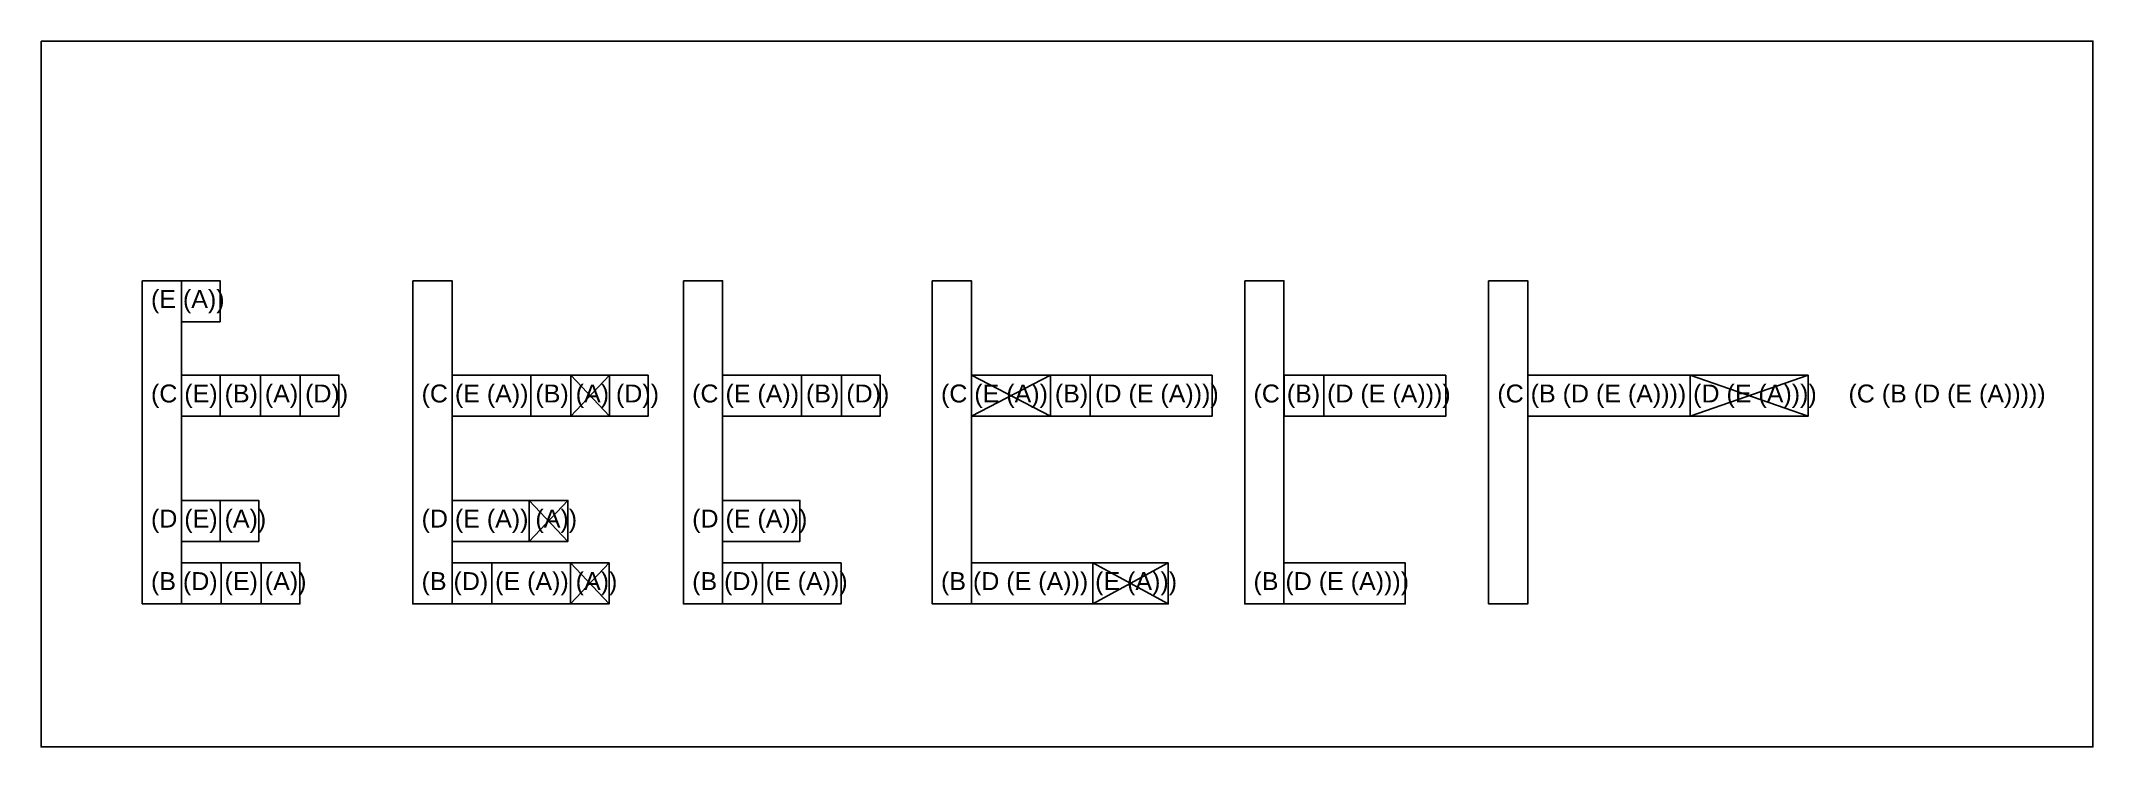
# Model space of a CAD drawing. Header units: millimetres. Extents: x -16874 to 48937, y 0 to 27575.
# Drawn here: x 28465 to 34767, y 16385 to 18551 of the extents above; entities that cross this region are included whole.
import ezdxf

# ---------------------------------------------------------------- set-up
doc = ezdxf.new("R2010")
doc.units = ezdxf.units.MM
doc.styles.get("Standard").update_dxf_attribs({"font": 'arial.ttf'})

msp = doc.modelspace()

# ---------------------------------------------------------------- texts
for s, height, p in [('(E (A))', 54.97, (28802.6, 17731.6)), ('(C (E) (B) (A) (D))', 54.966, (28802.6, 17441.7)), ('(C (E (A)) (B) (A) (D))', 54.966, (29633.6, 17441.7)), ('(C (E (A)) (B) (D))', 54.966, (30464.6, 17441.7)), ('(C (E (A)) (B) (D (E (A))))', 54.966, (31228.9, 17441.7)), ('(C (B) (D (E (A))))', 54.966, (32188.6, 17441.7)), ('(C (B (D (E (A)))) (D (E (A))))', 54.966, (32937.6, 17441.7)), ('(C (B (D (E (A)))))', 54.966, (34015.9, 17441.7)), ('(D (E) (A))', 54.966, (28802.6, 17057.9)), ('(D (E (A)) (A))', 54.966, (29633.6, 17057.9)), ('(D (E (A)))', 54.966, (30464.6, 17057.9)), ('(B (D) (E) (A))', 54.966, (28802.6, 16866)), ('(B (D) (E (A)) (A))', 54.966, (29633.6, 16866)), ('(B (D) (E (A)))', 54.966, (30464.6, 16866)), ('(B (D (E (A))) (E (A)))', 54.966, (31228.9, 16866)), ('(B (D (E (A))))', 54.966, (32188.6, 16866))]:
    msp.add_text(s, height=height).set_placement(p)

# ---------------------------------------------------------------- linework, layer by layer
for p, q in [((30210.7, 17525), (30092.1, 17399.2)), ((30092.1, 17525), (30210.7, 17399.2)), ((31564.8, 17525), (31322.4, 17399.2)), ((31322.4, 17525), (31564.8, 17399.2)), ((33891.8, 17525), (33529.8, 17399.2)), ((33529.8, 17525), (33891.8, 17399.2)), ((30083.1, 17141.2), (29964.4, 17015.4)), ((29964.4, 17141.2), (30083.1, 17015.4)), ((30209.5, 16949.3), (30090.8, 16823.6)), ((30090.8, 16949.3), (30209.5, 16823.6)), ((31694.9, 16949.3), (31926.7, 16949.3)), ((31694.9, 16949.3), (31926.7, 16823.6)), ((31926.7, 16949.3), (31694.9, 16823.6))]:
    msp.add_line(p, q)
for points in [[(28464.9, 18550.5), (34766.8, 18550.5), (34766.8, 16384.7), (28464.9, 16384.7)], [(28775.7, 17814.9), (28896.1, 17814.9), (28896.1, 16823.6), (28775.7, 16823.6)], [(28896.1, 17689.1), (29014.7, 17689.1), (29014.7, 17814.9), (28896.1, 17814.9)], [(29606.7, 17814.9), (29727.1, 17814.9), (29727.1, 16823.6), (29606.7, 16823.6)], [(30437.7, 17814.9), (30558.1, 17814.9), (30558.1, 16823.6), (30437.7, 16823.6)], [(31202, 17814.9), (31322.4, 17814.9), (31322.4, 16823.6), (31202, 16823.6)], [(32161.6, 17814.9), (32282, 17814.9), (32282, 16823.6), (32161.6, 16823.6)], [(32910.7, 17814.9), (33031.1, 17814.9), (33031.1, 16823.6), (32910.7, 16823.6)], [(28896.1, 17399.2), (29014.7, 17399.2), (29014.7, 17525), (28896.1, 17525)], [(29014.7, 17399.2), (29138.5, 17399.2), (29138.5, 17525), (29014.7, 17525)], [(29138.5, 17399.2), (29261.1, 17399.2), (29261.1, 17525), (29138.5, 17525)], [(29261.1, 17399.2), (29379.7, 17399.2), (29379.7, 17525), (29261.1, 17525)], [(29727.1, 17399.2), (29969.5, 17399.2), (29969.5, 17525), (29727.1, 17525)], [(29969.5, 17399.2), (30092.1, 17399.2), (30092.1, 17525), (29969.5, 17525)], [(30092.1, 17399.2), (30210.7, 17399.2), (30210.7, 17525), (30092.1, 17525)], [(30210.7, 17399.2), (30329.4, 17399.2), (30329.4, 17525), (30210.7, 17525)], [(30558.1, 17399.2), (30800.5, 17399.2), (30800.5, 17525), (30558.1, 17525)], [(30800.5, 17399.2), (30923, 17399.2), (30923, 17525), (30800.5, 17525)], [(30923, 17399.2), (31041.7, 17399.2), (31041.7, 17525), (30923, 17525)], [(31322.4, 17399.2), (31564.8, 17399.2), (31564.8, 17525), (31322.4, 17525)], [(31564.8, 17399.2), (31687.4, 17399.2), (31687.4, 17525), (31564.8, 17525)], [(31687.4, 17399.2), (32061.6, 17399.2), (32061.6, 17525), (31687.4, 17525)], [(32282.5, 17399.2), (32405, 17399.2), (32405, 17525), (32282.5, 17525)], [(32405, 17399.2), (32779.3, 17399.2), (32779.3, 17525), (32405, 17525)], [(33031.6, 17399.2), (33529.8, 17399.2), (33529.8, 17525), (33031.6, 17525)], [(33529.8, 17399.2), (33891.8, 17399.2), (33891.8, 17525), (33529.8, 17525)], [(28896.1, 17015.4), (29014.7, 17015.4), (29014.7, 17141.2), (28896.1, 17141.2)], [(29014.7, 17015.4), (29133.4, 17015.4), (29133.4, 17141.2), (29014.7, 17141.2)], [(29727.1, 17015.4), (29964.4, 17015.4), (29964.4, 17141.2), (29727.1, 17141.2)], [(29964.4, 17015.4), (30083.1, 17015.4), (30083.1, 17141.2), (29964.4, 17141.2)], [(30558.1, 17015.4), (30795.4, 17015.4), (30795.4, 17141.2), (30558.1, 17141.2)], [(28896.1, 16823.6), (29018.6, 16823.6), (29018.6, 16949.3), (28896.1, 16949.3)], [(29018.6, 16823.6), (29141.1, 16823.6), (29141.1, 16949.3), (29018.6, 16949.3)], [(29141.1, 16823.6), (29259.8, 16823.6), (29259.8, 16949.3), (29141.1, 16949.3)], [(29727.1, 16823.6), (29849.6, 16823.6), (29849.6, 16949.3), (29727.1, 16949.3)], [(29849.6, 16823.6), (30090.8, 16823.6), (30090.8, 16949.3), (29849.6, 16949.3)], [(30090.8, 16823.6), (30209.5, 16823.6), (30209.5, 16949.3), (30090.8, 16949.3)], [(30558.1, 16823.6), (30680.6, 16823.6), (30680.6, 16949.3), (30558.1, 16949.3)], [(30680.6, 16823.6), (30921.8, 16823.6), (30921.8, 16949.3), (30680.6, 16949.3)], [(31322.4, 16823.6), (31694.9, 16823.6), (31694.9, 16949.3), (31322.4, 16949.3)], [(31694.9, 16823.6), (31926.7, 16823.6), (31926.7, 16949.3), (31694.9, 16949.3)], [(32282, 16823.6), (32654.6, 16823.6), (32654.6, 16949.3), (32282, 16949.3)]]:
    msp.add_lwpolyline(points, close=True)

msp.set_redraw_order([(e.dxf.handle, doc.entitydb.next_handle()) for e in msp.query("TEXT MTEXT ATTDEF DIMENSION ARC_DIMENSION")])  # texts and dimensions are drawn at this point

doc.saveas('drawing.dxf')
